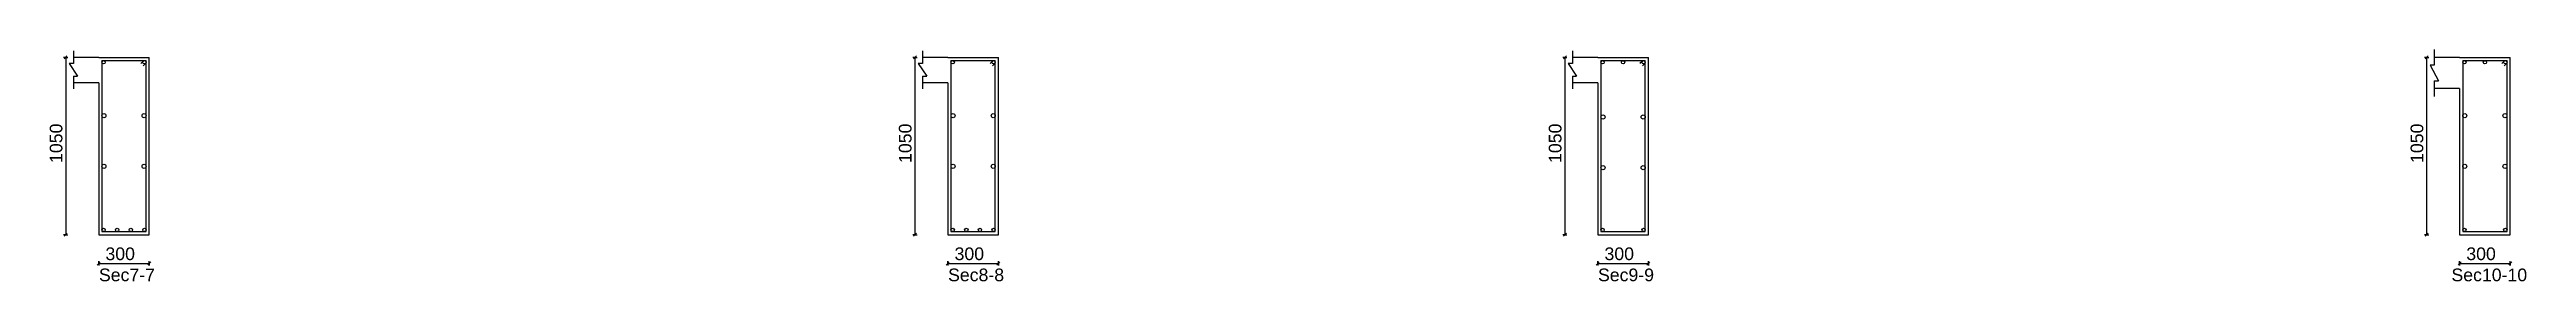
# Model space of a CAD drawing. Extents: x 0 to 98, y 3 to 248.
# Drawn here: x 69.9 to 84.58, y 242.55 to 243.93 of the extents above; entities that cross this region are included whole.
import ezdxf

# ---------------------------------------------------------------- set-up
doc = ezdxf.new("R2010")
doc.units = 0
for name, color, linetype in [('Beam_Cross_Label', 4, 'CONTINUOUS'), ('Beam_CrossSection', 2, 'CONTINUOUS'), ('dim_all', 7, 'CONTINUOUS'), ('main_botbars', 4, 'CONTINUOUS'), ('main_topbars', 4, 'CONTINUOUS'), ('Sidefacebar', 140, 'CONTINUOUS'), ('Stirrup_bar', 1, 'CONTINUOUS')]:
    doc.layers.add(name, color=color, linetype=linetype)
doc.styles.add('STRUDS_Arial', font='ARIAL.TTF', dxfattribs={"height": 0.04})

msp = doc.modelspace()

# ---------------------------------------------------------------- texts
at = {"layer": 'Beam_Cross_Label', "style": 'STRUDS_Arial'}
for s, p in [('Sec7-7', (70.1965, 242.555)), ('Sec8-8', (75.2265, 242.555)), ('Sec9-9', (79.0765, 242.555)), ('Sec10-10', (84.132, 242.555))]:
    msp.add_text(s, height=0.075, dxfattribs=at).set_placement(p)
at = {"layer": 'dim_all', "style": 'STRUDS_Arial'}
for p in [(69.98, 243.255), (75.01, 243.255), (78.86, 243.255), (83.965, 243.255)]:
    msp.add_text('1050', height=0.075, rotation=90, dxfattribs=at).set_placement(p)
for p in [(70.235, 242.68), (75.265, 242.68), (79.115, 242.68), (84.22, 242.68)]:
    msp.add_text('300', height=0.075, dxfattribs=at).set_placement(p)

# ---------------------------------------------------------------- linework, layer by layer
at = {"layer": 'Beam_CrossSection'}
for p, q in [((70.045, 243.918), (70.045, 243.843)), ((70.195, 243.88), (70.045, 243.88)), ((70.195, 243.88), (70.495, 243.88)), ((70.195, 243.88), (70.195, 243.88)), ((70.495, 242.83), (70.495, 243.88)), ((70.495, 243.88), (70.495, 243.88)), ((75.075, 243.918), (75.075, 243.843)), ((75.225, 243.88), (75.075, 243.88)), ((75.225, 243.88), (75.525, 243.88)), ((75.225, 243.88), (75.225, 243.88)), ((75.525, 242.83), (75.525, 243.88)), ((75.525, 243.88), (75.525, 243.88)), ((78.925, 243.918), (78.925, 243.843)), ((79.075, 243.88), (78.925, 243.88)), ((79.075, 243.88), (79.375, 243.88)), ((79.075, 243.88), (79.075, 243.88)), ((79.375, 242.83), (79.375, 243.88)), ((79.375, 243.88), (79.375, 243.88)), ((84.03, 243.926), (84.03, 243.834)), ((84.18, 243.88), (84.03, 243.88)), ((84.18, 243.88), (84.48, 243.88)), ((84.18, 243.88), (84.18, 243.88)), ((84.48, 242.83), (84.48, 243.88)), ((84.48, 243.88), (84.48, 243.88)), ((70.045, 243.843), (70.02, 243.843)), ((70.02, 243.843), (70.07, 243.768)), ((70.045, 243.768), (70.045, 243.693)), ((70.045, 243.768), (70.07, 243.768)), ((70.195, 243.73), (70.045, 243.73)), ((70.195, 243.73), (70.195, 242.83)), ((75.075, 243.843), (75.05, 243.843)), ((75.05, 243.843), (75.1, 243.768)), ((75.075, 243.768), (75.075, 243.693)), ((75.075, 243.768), (75.1, 243.768)), ((75.225, 243.73), (75.075, 243.73)), ((75.225, 243.73), (75.225, 242.83)), ((78.925, 243.843), (78.9, 243.843)), ((78.9, 243.843), (78.95, 243.768)), ((78.925, 243.768), (78.925, 243.693)), ((78.925, 243.768), (78.95, 243.768)), ((79.075, 243.73), (78.925, 243.73)), ((79.075, 243.73), (79.075, 242.83)), ((84.03, 243.834), (84.005, 243.834)), ((84.005, 243.834), (84.055, 243.741)), ((84.03, 243.741), (84.03, 243.649)), ((84.03, 243.741), (84.055, 243.741)), ((84.18, 243.695), (84.03, 243.695)), ((84.18, 243.695), (84.18, 242.83)), ((70.195, 242.83), (70.495, 242.83)), ((75.225, 242.83), (75.525, 242.83)), ((79.075, 242.83), (79.375, 242.83)), ((84.18, 242.83), (84.48, 242.83))]:
    msp.add_line(p, q, dxfattribs=at)
at = {"layer": 'dim_all'}
for p, q in [((70, 243.88), (69.9875, 243.88)), ((70, 243.88), (69.9912, 243.871)), ((70, 243.88), (70.0089, 243.889)), ((70, 243.88), (70.0125, 243.88)), ((70, 243.88), (70, 242.83)), ((75.03, 243.88), (75.0175, 243.88)), ((75.03, 243.88), (75.0212, 243.871)), ((75.03, 243.88), (75.0389, 243.889)), ((75.03, 243.88), (75.0425, 243.88)), ((75.03, 243.88), (75.03, 242.83)), ((78.88, 243.88), (78.8675, 243.88)), ((78.88, 243.88), (78.8712, 243.871)), ((78.88, 243.88), (78.8889, 243.889)), ((78.88, 243.88), (78.8925, 243.88)), ((78.88, 243.88), (78.88, 242.83)), ((83.985, 243.88), (83.9725, 243.88)), ((83.985, 243.88), (83.9762, 243.871)), ((83.985, 243.88), (83.9939, 243.889)), ((83.985, 243.88), (83.9975, 243.88)), ((83.985, 243.88), (83.985, 242.83)), ((70, 242.83), (69.9875, 242.83)), ((70, 242.83), (69.9912, 242.821)), ((70, 242.83), (70.0089, 242.839)), ((70, 242.83), (70.0125, 242.83)), ((75.03, 242.83), (75.0175, 242.83)), ((75.03, 242.83), (75.0212, 242.821)), ((75.03, 242.83), (75.0389, 242.839)), ((75.03, 242.83), (75.0425, 242.83)), ((78.88, 242.83), (78.8675, 242.83)), ((78.88, 242.83), (78.8712, 242.821)), ((78.88, 242.83), (78.8889, 242.839)), ((78.88, 242.83), (78.8925, 242.83)), ((83.985, 242.83), (83.9725, 242.83)), ((83.985, 242.83), (83.9762, 242.821)), ((83.985, 242.83), (83.9939, 242.839)), ((83.985, 242.83), (83.9975, 242.83)), ((70.195, 242.66), (70.1862, 242.651)), ((70.195, 242.66), (70.195, 242.673)), ((70.195, 242.66), (70.2039, 242.669)), ((70.195, 242.66), (70.195, 242.648)), ((70.195, 242.66), (70.495, 242.66)), ((70.495, 242.66), (70.4862, 242.651)), ((70.495, 242.66), (70.495, 242.673)), ((70.495, 242.66), (70.5039, 242.669)), ((70.495, 242.66), (70.495, 242.648)), ((75.225, 242.66), (75.2162, 242.651)), ((75.225, 242.66), (75.225, 242.673)), ((75.225, 242.66), (75.2339, 242.669)), ((75.225, 242.66), (75.225, 242.648)), ((75.225, 242.66), (75.525, 242.66)), ((75.525, 242.66), (75.5162, 242.651)), ((75.525, 242.66), (75.525, 242.673)), ((75.525, 242.66), (75.5339, 242.669)), ((75.525, 242.66), (75.525, 242.648)), ((79.075, 242.66), (79.0662, 242.651)), ((79.075, 242.66), (79.075, 242.673)), ((79.075, 242.66), (79.0839, 242.669)), ((79.075, 242.66), (79.075, 242.648)), ((79.075, 242.66), (79.375, 242.66)), ((79.375, 242.66), (79.3662, 242.651)), ((79.375, 242.66), (79.375, 242.673)), ((79.375, 242.66), (79.3839, 242.669)), ((79.375, 242.66), (79.375, 242.648)), ((84.18, 242.66), (84.1712, 242.651)), ((84.18, 242.66), (84.18, 242.673)), ((84.18, 242.66), (84.1889, 242.669)), ((84.18, 242.66), (84.18, 242.648)), ((84.18, 242.66), (84.48, 242.66)), ((84.48, 242.66), (84.4712, 242.651)), ((84.48, 242.66), (84.48, 242.673)), ((84.48, 242.66), (84.4889, 242.669)), ((84.48, 242.66), (84.48, 242.648))]:
    msp.add_line(p, q, dxfattribs=at)
at = {"layer": 'main_botbars'}
for centre in [(70.2238, 242.859), (70.3046, 242.859), (70.3855, 242.859), (70.4663, 242.859), (75.2538, 242.859), (75.3346, 242.859), (75.4155, 242.859), (75.4963, 242.859), (79.1038, 242.859), (79.3463, 242.859), (84.2088, 242.859), (84.4513, 242.859)]:
    msp.add_circle(centre, 0.01, dxfattribs=at)
at = {"layer": 'main_topbars'}
for centre in [(70.2238, 243.851), (70.4663, 243.851), (75.2538, 243.851), (75.4963, 243.851), (79.1038, 243.851), (79.225, 243.851), (79.3463, 243.851), (84.2088, 243.851), (84.33, 243.851), (84.4513, 243.851)]:
    msp.add_circle(centre, 0.01, dxfattribs=at)
at = {"layer": 'Sidefacebar'}
for centre in [(70.226, 243.535), (70.464, 243.535), (75.256, 243.535), (75.494, 243.535), (79.106, 243.527), (79.344, 243.527), (84.211, 243.535), (84.449, 243.535), (70.226, 243.235), (70.464, 243.235), (75.256, 243.235), (75.494, 243.235), (79.106, 243.227), (79.344, 243.227), (84.211, 243.235), (84.449, 243.235)]:
    msp.add_circle(centre, 0.012, dxfattribs=at)
at = {"layer": 'Stirrup_bar'}
for p, q in [((70.2138, 243.861), (70.2138, 242.849)), ((70.2138, 243.861), (70.4763, 243.861)), ((70.4592, 243.858), (70.445, 243.844)), ((70.4763, 242.849), (70.4763, 243.861)), ((75.2438, 243.861), (75.2438, 242.849)), ((75.2438, 243.861), (75.5063, 243.861)), ((75.4892, 243.858), (75.475, 243.844)), ((75.5063, 242.849), (75.5063, 243.861)), ((79.0938, 243.861), (79.0938, 242.849)), ((79.0938, 243.861), (79.3563, 243.861)), ((79.3392, 243.858), (79.325, 243.844)), ((79.3563, 242.849), (79.3563, 243.861)), ((84.1988, 243.861), (84.1988, 242.849)), ((84.1988, 243.861), (84.4613, 243.861)), ((84.4442, 243.858), (84.4301, 243.844)), ((84.4613, 242.849), (84.4613, 243.861)), ((70.4733, 243.844), (70.4592, 243.83)), ((75.5033, 243.844), (75.4892, 243.83)), ((79.3533, 243.844), (79.3392, 243.83)), ((84.4583, 243.844), (84.4442, 243.83)), ((70.2138, 242.849), (70.4763, 242.849)), ((75.2438, 242.849), (75.5063, 242.849)), ((79.0938, 242.849), (79.3563, 242.849)), ((84.1988, 242.849), (84.4613, 242.849))]:
    msp.add_line(p, q, dxfattribs=at)

msp.set_redraw_order([(e.dxf.handle, doc.entitydb.next_handle()) for e in msp.query("TEXT MTEXT ATTDEF DIMENSION ARC_DIMENSION")])  # texts and dimensions are drawn at this point

doc.saveas('drawing.dxf')
